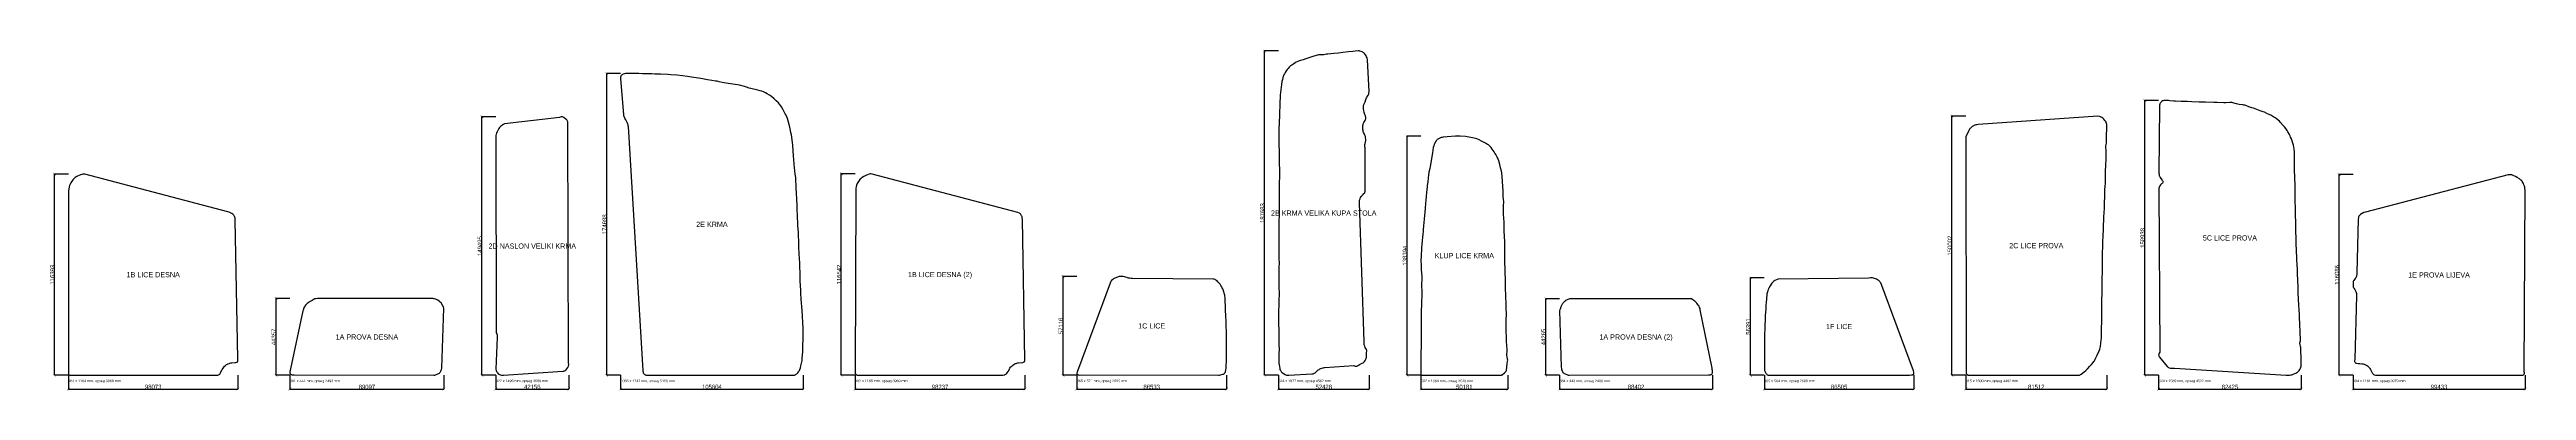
# Model space of a CAD drawing. Header units: millimetres. Extents: x -109 to 14214, y -88 to 1885.
import ezdxf
from ezdxf.enums import TextEntityAlignment as Align

# ---------------------------------------------------------------- set-up
doc = ezdxf.new("R2010")
doc.units = ezdxf.units.MM
for name, color, linetype in [('1A PROVA DESNA', 3, 'Continuous'), ('1A PROVA DESNA (2)', 50, 'Continuous'), ('1B LICE DESNA', 1, 'Continuous'), ('1B LICE DESNA (2)', 2, 'Continuous'), ('1C LICE', 4, 'Continuous'), ('1E PROVA LIJEVA', 90, 'Continuous'), ('1F LICE', 60, 'Continuous'), ('2B KRMA VELIKA KUPA STOLA', 30, 'Continuous'), ('2C LICE PROVA', 70, 'Continuous'), ('2D NASLON VELIKI KRMA', 5, 'Continuous'), ('2E KRMA', 6, 'Continuous'), ('5C LICE PROVA', 80, 'Continuous'), ('KLUP LICE KRMA', 40, 'Continuous'), ('KOTE', 8, 'Continuous'), ('TEKST', 7, 'Continuous')]:
    doc.layers.add(name, color=color, linetype=linetype)
doc.styles.add('OpenSansCondensed-Light', font='OpenSansCondensed-Light.ttf')
doc.dimstyles.new('EZDXF', dxfattribs={"dimtxt": 0.25, "dimasz": 0.175, "dimexe": 0.375, "dimexo": 0.125, "dimgap": 0.1, "dimtad": 1, "dimlfac": 100, "dimzin": 12, "dimdsep": 46, "dimtxsty": 'OpenSansCondensed-Light', "dimblk": 'ARCHTICK', "dimcen": 2.5, "dimazin": 3, "dimtfac": 0.5, "dimtmove": 2, "dimatfit": 3})

# ---------------------------------------------------------------- blocks, each defined once
blk = doc.blocks.new('_ARCHTICK')
at = {"color": 0, "linetype": 'BYBLOCK', "const_width": 0.15}
blk.add_lwpolyline([(-0.5, -0.5), (0.5, 0.5)], dxfattribs=at)

msp = doc.modelspace()

# ---------------------------------------------------------------- linework, layer by layer
at = {"layer": '1A PROVA DESNA'}
msp.add_lwpolyline([(1285.307, 6.409), (1287.677, 4.834), (1290.322, 3.66), (1293.141, 2.849), (1296.062, 2.344), (1305.043, 1.932), (2113.328, 0), (2118.593, 1.28), (2123.796, 2.901), (2137.06, 8.072), (2141.972, 10.413), (2145.583, 12.775), (2148.744, 15.73), (2151.417, 19.191), (2154.146, 23.975), (2156.258, 29.053), (2157.486, 33.257), (2159.046, 40.78), (2171.701, 387.43), (2168.606, 396.124), (2165.206, 402.509), (2154.874, 418.23), (2150.012, 423.74), (2143.671, 429.392), (2136.694, 434.297), (2132.013, 436.905), (2128.115, 438.707), (2123.069, 440.593), (2117.904, 442.154), (2113.715, 443.087), (2109.471, 443.575), (1440.037, 443.555), (1430.197, 443.155), (1426.41, 442.388), (1423.706, 441.386), (1420.303, 439.52), (1415.38, 436.191), (1409.471, 432.605), (1391.361, 422.331), (1385.604, 418.48), (1381.051, 414.681), (1372.004, 405.459), (1367.133, 399.207), (1364.61, 394.935), (1362.406, 390.471), (1360.416, 385.901), (1358.714, 381.22), (1356.452, 372.526), (1284.589, 36.354), (1282.31, 27.754), (1281.09, 20.95), (1280.734, 17.079), (1281.025, 13.331), (1281.882, 10.719), (1283.334, 8.385)], close=True, dxfattribs=at)
at = {"layer": '1A PROVA DESNA (2)'}
msp.add_lwpolyline([(8645.462, 13.511), (8649.709, 10.435), (8654.414, 8.101), (8668.185, 2.685), (8673.203, 1.169), (8678.291, 0), (9484.743, 1.919), (9492.619, 2.249), (9495.475, 2.77), (9498.198, 3.669), (9500.705, 4.984), (9502.893, 6.712), (9504.65, 8.824), (9505.54, 10.416), (9506.646, 13.936), (9507.12, 18.684), (9507.075, 27.445), (9506.341, 34.195), (9504.535, 40.734), (9436.895, 379.062), (9435.268, 385.586), (9432.781, 392.977), (9429.335, 399.894), (9424.963, 406.196), (9416.555, 416.274), (9410.661, 422.677), (9404.286, 428.497), (9393.427, 437.267), (9386.351, 441.946), (8692.112, 442.654), (8687.938, 442.488), (8683.785, 442.056), (8679.677, 441.284), (8675.635, 440.198), (8670.697, 438.468), (8666.854, 436.815), (8662.211, 434.43), (8657.784, 431.692), (8654.445, 429.229), (8651.318, 426.518), (8647.666, 422.858), (8644.222, 419.014), (8641.067, 414.965), (8638.286, 410.667), (8634.731, 404.439), (8630.122, 395.329), (8625.573, 382.928), (8623.1, 374.173), (8632.189, 46.861), (8633.204, 39.341), (8634.978, 31.936), (8637.043, 25.764), (8639.416, 20.933), (8642.506, 16.56)], close=True, dxfattribs=at)
at = {"layer": '1B LICE DESNA'}
msp.add_lwpolyline([(2.694, 4.186), (4.953, 2.452), (8.662, 1.012), (13.836, 0.276), (21.329, 0), (854.338, 0.158), (860.236, 0.356), (865.053, 1.111), (868.698, 2.388), (871.997, 4.359), (874.869, 6.967), (877.323, 10.035), (879.403, 13.403), (887.278, 30.647), (890.233, 35.857), (894.155, 41.636), (898.572, 47.035), (903.467, 52.003), (908.769, 56.531), (915.209, 61.222), (920.32, 64.297), (924.778, 66.486), (929.4, 68.288), (934.153, 69.728), (939.956, 71.087), (945.835, 71.982), (964.618, 73.231), (968.514, 73.697), (973.103, 75.039), (975.541, 76.439), (976.964, 77.635), (978.706, 79.785), (979.903, 82.288), (980.548, 85.04), (980.734, 88.918), (980.296, 96.881), (965.242, 897.601), (963.939, 909.806), (962.476, 915.704), (960.862, 919.419), (958.805, 922.935), (956.437, 926.267), (953.79, 929.359), (950.005, 932.701), (944.813, 935.846), (930.068, 942.917), (921.453, 946.08), (95.395, 1162.853), (88.657, 1163.934), (83.859, 1163.729), (78.178, 1162.373), (69.796, 1159.461), (53.511, 1152.366), (48.249, 1149.657), (39.925, 1144.379), (33.89, 1139.335), (26.654, 1131.244), (17.514, 1119.562), (13.793, 1113.744), (9.825, 1105.764), (6.493, 1097.492), (4.299, 1089.879), (1.936, 1076.169), (1.011, 1066.28), (0.995, 19.634), (0, 11.848), (0.21, 9.038), (0.711, 7.267), (1.54, 5.633)], close=True, dxfattribs=at)
at = {"layer": '1B LICE DESNA (2)'}
msp.add_lwpolyline([(4553.413, 5.296), (4554.968, 3.947), (4556.769, 2.835), (4560.896, 1.314), (4566.556, 0.435), (4574.717, 0), (5398.41, 0.843), (5404.379, 1.109), (5411.299, 1.856), (5414.196, 2.468), (5417, 3.367), (5421.348, 5.589), (5425.149, 8.671), (5429.033, 13.166), (5432.988, 18.917), (5435.463, 23.24), (5435.751, 24.22), (5442.077, 36.66), (5444.692, 40.908), (5448.179, 45.776), (5452.03, 50.359), (5456.968, 55.298), (5461.56, 59.136), (5466.485, 62.533), (5470.822, 64.994), (5475.336, 67.119), (5479.999, 68.891), (5484.782, 70.319), (5489.65, 71.411), (5494.579, 72.158), (5519.37, 74.687), (5523.999, 76.015), (5526.468, 77.388), (5527.912, 78.565), (5529.68, 80.685), (5530.883, 83.159), (5531.51, 85.885), (5531.679, 89.737), (5516.331, 902.696), (5516.05, 907.995), (5515.464, 912.178), (5514.504, 916.282), (5513.187, 920.269), (5511.942, 923.141), (5509.922, 926.775), (5507.55, 930.184), (5504.881, 933.329), (5501.893, 936.101), (5499.438, 937.886), (5490.518, 942.676), (4647.448, 1164.182), (4640.663, 1165.378), (4635.83, 1165.416), (4631.055, 1164.506), (4624.505, 1162.28), (4611.818, 1156.592), (4599.427, 1150.272), (4591.069, 1144.91), (4587.134, 1141.893), (4584.183, 1139.252), (4577.523, 1131.89), (4568.867, 1120.967), (4564.96, 1115.216), (4561.705, 1109.069), (4558.066, 1099.797), (4555.512, 1091.198), (4554.133, 1083.352), (4553.259, 1073.412), (4549.305, 20.518), (4549.749, 14.404), (4550.482, 10.456), (4551.62, 7.706)], close=True, dxfattribs=at)
at = {"layer": '1C LICE'}
msp.add_lwpolyline([(5833.781, 5.415), (5835.066, 4.194), (5838.289, 2.454), (5842.048, 1.579), (5847.043, 1.27), (5857.197, 1.499), (6650.724, 0), (6656.634, 0.455), (6662.461, 1.695), (6675.946, 5.627), (6678.718, 6.715), (6681.334, 8.089), (6684.465, 10.456), (6687.071, 13.405), (6689.076, 16.826), (6690.805, 21.542), (6692.546, 29.507), (6694.27, 40.623), (6695.248, 48.737), (6695.851, 56.885), (6696.89, 80.366), (6697.013, 110.056), (6696.908, 127.457), (6696.051, 154.022), (6696.043, 261.545), (6695.859, 275.869), (6694.736, 308.559), (6692.361, 348.331), (6691.857, 371.849), (6690.376, 403.491), (6689.704, 423.925), (6688.468, 444.319), (6686.638, 463.628), (6685.673, 469.646), (6684.235, 475.551), (6682.018, 482.306), (6677.773, 493.774), (6675.079, 500.369), (6672.51, 505.909), (6664.819, 520.281), (6659.73, 527.905), (6655.295, 533.459), (6649.599, 539.23), (6640.545, 547.35), (6635.639, 550.87), (6631.219, 553.207), (6625.569, 555.156), (6619.695, 556.329), (6153.734, 560.601), (6146.582, 560.415), (6137.4, 561.057), (6130.363, 562.294), (6124.496, 564.001), (6121.709, 565.249), (6113.138, 568.295), (6106.319, 569.977), (6099.282, 570.748), (6085.981, 571.161), (6080.868, 571.081), (6076.802, 570.718), (6069.811, 569.183), (6056.234, 564.265), (6051.562, 562.111), (6047.994, 560.072), (6043.751, 557.157), (6038.847, 553.376), (6032.772, 547.848), (6030.785, 545.523), (6028.462, 542.178), (6023.555, 533.172), (5834.547, 24.029), (5832.696, 18.508), (5831.685, 13.847), (5831.679, 10.183), (5832.075, 8.452), (5832.776, 6.847)], close=True, dxfattribs=at)
at = {"layer": '1E PROVA LIJEVA'}
msp.add_lwpolyline([(13224.842, 71.901), (13227.967, 69.977), (13231.574, 69.01), (13240.357, 68.75), (13251.241, 68.025), (13262.103, 66.942), (13268.943, 65.743), (13274.707, 64.25), (13279.402, 62.648), (13283.962, 60.694), (13289.219, 57.902), (13294.185, 54.622), (13298.795, 50.861), (13302.303, 47.358), (13306.097, 42.763), (13308.963, 38.698), (13312.075, 33.601), (13319.754, 18.499), (13322.178, 14.16), (13324.936, 10.057), (13327.503, 7.111), (13330.494, 4.669), (13334.797, 2.459), (13340.453, 0.831), (13346.324, 0.08), (14176.731, 0.591), (14181.167, 0.141), (14185.603, 0), (14189.965, 0.389), (14193.083, 1.162), (14196.801, 2.978), (14199.068, 4.936), (14200.255, 6.483), (14201.484, 9.069), (14201.939, 10.91), (14202.152, 13.755), (14201.533, 20.514), (14205.868, 1071.653), (14205.021, 1081.612), (14204.059, 1087.511), (14202.261, 1094.262), (14199.58, 1101.789), (14196.206, 1109.015), (14189.39, 1121.174), (14186.572, 1125.214), (14182.469, 1129.467), (14173.796, 1136.102), (14161.272, 1144.19), (14149.926, 1150.361), (14141.912, 1154.333), (14137.349, 1156.291), (14128.934, 1159.254), (14122.208, 1160.682), (14119.291, 1160.86), (14116.371, 1160.732), (14108.61, 1159.395), (13283.026, 944.081), (13274.516, 940.943), (13264.361, 936.473), (13260.806, 934.63), (13255.071, 930.591), (13251.285, 927.251), (13248.453, 924.389), (13245.426, 920.483), (13243.391, 916.066), (13242.323, 911.229), (13241.704, 904.202), (13234.133, 591.834), (13233.82, 586.866), (13233.142, 581.942), (13232.088, 577.094), (13230.631, 572.361), (13229.175, 568.683), (13226.985, 564.261), (13223.863, 559.231), (13215.405, 548.388), (13213.839, 545.986), (13212.672, 543.408), (13212.148, 541.587), (13211.54, 535.786), (13211.866, 516.813), (13212.222, 512.88), (13212.813, 510.029), (13213.806, 507.315), (13215.196, 504.746), (13221.56, 495.744), (13224.206, 491.468), (13227.616, 484.207), (13229.493, 478.499), (13230.795, 472.64), (13231.564, 466.697), (13231.883, 460.71), (13220.981, 91.798), (13220.43, 83.866), (13220.666, 79.982), (13221.31, 77.218), (13222.98, 73.927)], close=True, dxfattribs=at)
at = {"layer": '1F LICE'}
msp.add_lwpolyline([(9821.825, 4.473), (9824.925, 2.129), (9826.626, 1.263), (9829.347, 0.399), (9832.211, 0), (10646.148, 0.865), (10658.853, 1.565), (10663.92, 2.337), (10666.667, 3.363), (10668.274, 4.368), (10669.64, 5.63), (10670.722, 7.119), (10671.771, 9.675), (10672.173, 13.42), (10671.585, 18.246), (10670.015, 24.981), (10479.778, 533.834), (10475.47, 541.07), (10472.518, 544.681), (10468.884, 547.765), (10462.337, 552.063), (10455.447, 555.888), (10448.938, 558.406), (10432.361, 563.025), (10428.387, 563.727), (10425.356, 563.905), (10420.229, 563.474), (10409.879, 561.442), (9887.738, 556.014), (9881.954, 554.647), (9877.345, 552.765), (9867.587, 547.517), (9861.815, 543.479), (9855.782, 538.066), (9850.278, 532.09), (9846.024, 526.379), (9840.494, 517.8), (9832.942, 503.315), (9830.033, 496.786), (9827.039, 489.185), (9824.668, 482.449), (9822.96, 476.598), (9821.912, 471.64), (9821.071, 465.6), (9818.903, 444.239), (9816.951, 419.755), (9816.25, 407.494), (9815.558, 382.92), (9812.513, 346.215), (9811.073, 313.487), (9809.938, 295.142), (9809.889, 267.551), (9808.226, 238.944), (9807.95, 221.523), (9807.12, 195.933), (9807.162, 153.877), (9807.984, 127.269), (9807.215, 103.737), (9807.126, 82.199), (9807.264, 64.768), (9808.341, 32.026), (9808.808, 27.996), (9809.728, 24.058), (9811.088, 20.236), (9813.275, 15.653), (9815.953, 11.352), (9819.063, 7.362)], close=True, dxfattribs=at)
at = {"layer": '2B KRMA VELIKA KUPA STOLA'}
msp.add_lwpolyline([(7016.978, 16.244), (7020.043, 13.783), (7036.054, 3.762), (7040.572, 1.799), (7044.373, 0.76), (7050.264, 0.003), (7058.222, 0), (7190.416, 8.33), (7197.315, 9.105), (7201.121, 10.094), (7203.856, 11.178), (7206.475, 12.538), (7209.808, 14.673), (7215.275, 18.969), (7227.742, 30.413), (7232.537, 33.963), (7236.775, 36.562), (7243.021, 39.645), (7248.609, 41.753), (7255.334, 43.587), (7261.218, 44.597), (7266.172, 45.114), (7432.566, 55.436), (7437.373, 53.599), (7441.301, 52.615), (7445.28, 52.35), (7448.229, 52.689), (7451.085, 53.476), (7453.815, 54.649), (7466.837, 62.236), (7482.213, 69.923), (7486.488, 72.54), (7490.472, 75.553), (7495.47, 80.337), (7498.888, 85.111), (7501.248, 89.42), (7502.887, 92.979), (7504.968, 99.45), (7505.701, 103.259), (7506.222, 108.071), (7506.361, 123.515), (7507.019, 132.182), (7507.854, 138.918), (7507.773, 143.639), (7507.209, 146.374), (7505.838, 149.845), (7499.056, 161.327), (7495.955, 168.32), (7494.481, 172.88), (7493.583, 176.613), (7492.808, 181.358), (7492.469, 185.195), (7492.445, 190.018), (7492.815, 194.845), (7465.185, 998.125), (7465.543, 1005.079), (7466.805, 1012.906), (7468.945, 1020.515), (7471.925, 1027.796), (7475.848, 1034.578), (7480.537, 1040.825), (7483.885, 1044.35), (7484.747, 1044.847), (7491.907, 1051.371), (7494.472, 1054.189), (7496.007, 1056.571), (7496.802, 1058.289), (7497.637, 1061.028), (7498.09, 1063.902), (7498.28, 1068.841), (7498.098, 1075.836), (7498.311, 1315.841), (7497.159, 1322.713), (7496.799, 1329.668), (7497.073, 1334.639), (7497.947, 1340.556), (7500.369, 1350.209), (7501.295, 1353.072), (7502.107, 1356.944), (7502.417, 1359.889), (7502.456, 1363.851), (7501.624, 1375.757), (7500.466, 1381.516), (7499.008, 1385.147), (7496.592, 1389.496), (7494.015, 1394.848), (7493.402, 1395.652), (7492.174, 1398.374), (7489.717, 1404.899), (7488.086, 1410.648), (7486.934, 1416.514), (7486.147, 1422.446), (7485.498, 1429.397), (7485.302, 1435.374), (7485.515, 1440.354), (7486.109, 1445.303), (7487.079, 1450.195), (7488.136, 1454.042), (7489.823, 1458.737), (7491.909, 1463.268), (7498.659, 1474.342), (7500.424, 1477.857), (7501.37, 1480.627), (7501.961, 1483.502), (7502.304, 1489.416), (7502.028, 1493.355), (7501.265, 1497.203), (7500.013, 1500.933), (7498.792, 1503.678), (7495.277, 1514.011), (7493.442, 1520.733), (7490.747, 1532.393), (7489.272, 1541.237), (7488.981, 1545.209), (7488.986, 1550.189), (7489.834, 1558.113), (7491.667, 1565.876), (7493.317, 1570.588), (7493.876, 1571.448), (7498.283, 1582.566), (7503.384, 1596.607), (7507.22, 1604.7), (7516.556, 1620.093), (7518.418, 1623.601), (7519.545, 1626.332), (7520.36, 1629.16), (7520.864, 1632.069), (7521.294, 1642.017), (7512.729, 1825.245), (7509.677, 1836.824), (7507.088, 1843.245), (7504.145, 1848.44), (7499.903, 1855.207), (7494.446, 1862.315), (7490.215, 1866.461), (7487.837, 1868.197), (7485.278, 1869.668), (7481.665, 1871.291), (7476.063, 1873.388), (7467.492, 1875.983), (7463.587, 1876.626), (7458.652, 1876.831), (7440.767, 1875.354), (7426.862, 1873.894), (7403.095, 1870.753), (7369.326, 1867.136), (7344.475, 1864.782), (7317.72, 1861.31), (7282.894, 1858.874), (7275.98, 1857.901), (7260.233, 1855.1), (7252.324, 1854.025), (7243.395, 1853.412), (7228.537, 1853.345), (7222.693, 1852.74), (7216.018, 1851.129), (7196.101, 1844.802), (7173.607, 1836.544), (7156.398, 1831.324), (7140.392, 1825.712), (7125.118, 1821.061), (7118.506, 1818.801), (7110.161, 1815.463), (7100.176, 1810.874), (7093.119, 1807.145), (7085.47, 1802.436), (7074.73, 1795.13), (7067.581, 1789.688), (7060.084, 1783.097), (7053.05, 1776.013), (7047.216, 1769.197), (7041.302, 1761.157), (7035.85, 1752.79), (7031.443, 1744.964), (7027.995, 1737.769), (7025.073, 1730.351), (7022.408, 1721.779), (7019.974, 1712.1), (7017.647, 1700.361), (7014.497, 1681.657), (7008.349, 1637.151), (7006.771, 1621.271), (7004.773, 1568.435), (7004.912, 1549.534), (7004.274, 1530.599), (7003.996, 1497.622), (7003.463, 1489.669), (7001.912, 1476.816), (7001.415, 1470.864), (6999.12, 1414.038), (6999.065, 1375.048), (6999.766, 1351.117), (6999.674, 1331.223), (7000.844, 1298.332), (7001.002, 1269.349), (7001.814, 1246.413), (7002.013, 1221.432), (7002.346, 1214.46), (7003.533, 1199.558), (7003.784, 1189.585), (7003.562, 1180.607), (7002.496, 1164.724), (7002.496, 1145.831), (7001.006, 1115.95), (7000.774, 1101.967), (7000.796, 1071.976), (7001.411, 1051.046), (7000.76, 1024.125), (7001.46, 1000.198), (7000.652, 972.271), (7000.501, 845.291), (7000.025, 821.364), (7000.423, 802.435), (7000.437, 777.443), (6999.955, 751.521), (7000.376, 730.589), (7000.392, 673.602), (7001.11, 650.671), (7000.313, 622.747), (7000.187, 515.765), (7000.317, 501.776), (7001.066, 481.834), (7001.111, 464.844), (7000.211, 437.911), (6999.818, 404.941), (6997.317, 371.146), (6997.789, 348.234), (6997.013, 321.306), (6997.206, 307.325), (6999.59, 251.526), (6999.439, 236.608), (6999.858, 216.676), (6999.897, 175.687), (7000.637, 151.757), (6999.835, 125.831), (6999.794, 75.847), (7000.099, 67.892), (7000.784, 61.997), (7005.744, 38.728), (7006.268, 34.77), (7007.676, 30.081), (7010.34, 24.799), (7012.493, 21.464), (7014.921, 18.351)], close=True, dxfattribs=at)
at = {"layer": '2C LICE PROVA'}
msp.add_lwpolyline([(10978.742, 4.061), (10980.265, 2.876), (10982.926, 1.546), (10984.88, 0.943), (10987.974, 0.388), (10996.568, 0), (11616.334, 0.249), (11626.278, 0.589), (11630.118, 1.29), (11632.857, 2.246), (11635.45, 3.58), (11638.729, 5.774), (11656.218, 19.117), (11665.349, 26.898), (11676.327, 37.116), (11690.097, 51.621), (11698.726, 61.345), (11709.408, 74.562), (11712.909, 79.404), (11715.592, 83.589), (11720.805, 93.239), (11731.532, 115.835), (11743.638, 142.166), (11747.198, 151.464), (11749.054, 158.177), (11750.528, 166.014), (11753.285, 185.837), (11755.652, 205.709), (11756.229, 212.682), (11756.511, 220.68), (11756.938, 259.71), (11756.816, 277.674), (11758.008, 303.635), (11757.998, 325.577), (11759.471, 362.554), (11759.625, 450.765), (11759.95, 458.762), (11761.143, 474.719), (11761.457, 483.719), (11761.411, 500.751), (11760.576, 523.751), (11760.541, 549.81), (11762.419, 606.823), (11762.523, 689.022), (11763.377, 714.025), (11763.623, 738.069), (11765.281, 778.053), (11765.749, 801.079), (11767.786, 849.057), (11769.212, 873.018), (11769.655, 894.039), (11771.182, 914.972), (11771.684, 941.002), (11773.21, 964.956), (11773.581, 999.016), (11775.173, 1032.989), (11775.711, 1053.003), (11776.704, 1073.986), (11778.125, 1091.926), (11779.145, 1111.904), (11779.544, 1131.927), (11780.309, 1151.924), (11780.506, 1180.984), (11781.596, 1212.988), (11782.193, 1222.971), (11783.859, 1241.9), (11784.274, 1250.893), (11784.553, 1297.922), (11783.997, 1304.822), (11782.152, 1316.504), (11781.891, 1321.342), (11782.383, 1327.14), (11785.182, 1342.758), (11786.091, 1352.7), (11786.33, 1362.708), (11786.412, 1396.788), (11787.218, 1418.786), (11787.294, 1445.843), (11786.984, 1451.826), (11785.936, 1457.673), (11784.268, 1462.323), (11780.972, 1468.454), (11776.921, 1474.134), (11769.677, 1482.397), (11764.503, 1487.059), (11757.866, 1491.482), (11750.785, 1495.178), (11744.275, 1497.697), (11735.591, 1500.02), (11042.888, 1450.574), (11036.084, 1449.794), (11030.37, 1448.542), (11024.812, 1446.683), (11016.672, 1443.316), (11009.755, 1439.718), (11004.295, 1435.669), (10999.534, 1430.8), (10994.278, 1423.762), (10990.396, 1416.978), (10982.143, 1399.204), (10974.333, 1384.59), (10972.79, 1380.1), (10972.173, 1374.35), (10972.233, 1368.453), (10972.561, 1363.538), (10973.767, 21.57), (10974.729, 12.615), (10976.033, 7.932), (10977.463, 5.47)], close=True, dxfattribs=at)
at = {"layer": '2D NASLON VELIKI KRMA'}
msp.add_lwpolyline([(2485.904, 8.73), (2490.058, 5.453), (2493.754, 3.372), (2498.81, 1.627), (2505.269, 0.594), (2515.17, 0), (2858.969, 23.426), (2862.732, 23.87), (2867.348, 24.765), (2871.69, 26.408), (2874.825, 28.413), (2878.279, 31.644), (2882.427, 36.95), (2887.523, 45.214), (2891.138, 52.074), (2892.669, 56.637), (2893.236, 60.475), (2893.262, 64.408), (2892.853, 68.362), (2891.87, 73.273), (2887.704, 1462.643), (2887.333, 1467.371), (2886.46, 1470.993), (2884.886, 1474.334), (2882.641, 1477.306), (2879.17, 1480.534), (2865.45, 1491.036), (2861.355, 1493.368), (2857.768, 1494.513), (2853.987, 1494.952), (2849.19, 1494.558), (2844.493, 1493.223), (2839.058, 1490.779), (2520.958, 1454.966), (2513.556, 1450.746), (2503.996, 1443.794), (2498.25, 1438.921), (2493.17, 1433.331), (2489.521, 1427.951), (2478.57, 1409.089), (2475.586, 1402.075), (2473.401, 1394.769), (2472.344, 1388.346), (2471.887, 1380.74), (2474.586, 245.871), (2476.913, 240.096), (2478.924, 233.212), (2479.981, 227.252), (2480.358, 220.311), (2471.701, 34.5), (2473.773, 27.736), (2476.134, 22.082), (2478.593, 17.564), (2481.591, 13.324)], close=True, dxfattribs=at)
at = {"layer": '2E KRMA'}
msp.add_lwpolyline([(3329.74, 6.909), (3332.737, 4.356), (3335.199, 2.787), (3337.854, 1.615), (3340.676, 0.864), (3343.611, 0.463), (3348.615, 0.251), (4186.965, 0), (4193.943, 0.131), (4198.842, 0.669), (4202.598, 1.697), (4206.119, 3.364), (4209.379, 5.561), (4212.393, 8.128), (4217.726, 14.019), (4221.316, 18.811), (4224.649, 23.785), (4227.142, 28.101), (4229.3, 32.59), (4232.641, 41.983), (4235.958, 54.534), (4239.367, 70.151), (4242.26, 85.862), (4243.71, 96.742), (4246.014, 118.576), (4247.239, 135.489), (4247.528, 167.467), (4249.295, 213.34), (4249.305, 260.334), (4249.014, 274.315), (4246.594, 303.134), (4244.947, 342.019), (4242.875, 373.876), (4237.709, 440.518), (4235.461, 475.362), (4234.862, 492.321), (4233.432, 518.223), (4232.324, 546.146), (4230.789, 595.042), (4229.275, 624.937), (4228.85, 648.909), (4226.61, 701.755), (4224.157, 740.585), (4223.577, 777.546), (4222.189, 804.45), (4221.421, 825.398), (4218.507, 867.192), (4217.921, 887.051), (4216.036, 907.849), (4215.513, 928.812), (4213.922, 954.702), (4213.505, 991.674), (4212.225, 1009.557), (4211.832, 1026.429), (4210.115, 1045.273), (4207.85, 1091.116), (4206.33, 1136.006), (4205.592, 1143.935), (4202.707, 1163.685), (4198.134, 1201.336), (4197.055, 1221.259), (4195.041, 1248.12), (4194.009, 1267.049), (4189.429, 1330.731), (4187.609, 1346.596), (4181.037, 1392.066), (4178.436, 1404.789), (4171.536, 1434.994), (4169.302, 1443.698), (4157.677, 1485.051), (4153.824, 1496.374), (4150.244, 1504.603), (4145.835, 1513.559), (4131.879, 1538.966), (4122.989, 1553.445), (4117.363, 1561.708), (4112.635, 1568.147), (4105.524, 1576.502), (4093.608, 1588.623), (4081.899, 1599.505), (4065.622, 1612.741), (4054.998, 1620.188), (4041.282, 1628.395), (4031.521, 1633.436), (4018.855, 1639.391), (4009.617, 1643.203), (4001.116, 1646.121), (3986.625, 1649.954), (3945.676, 1659.282), (3937.117, 1661.97), (3922.238, 1667.77), (3915.627, 1669.973), (3909.852, 1671.484), (3880.658, 1678.184), (3868.889, 1680.292), (3814.488, 1688.223), (3780.204, 1695.051), (3762.624, 1698.887), (3750.852, 1701.188), (3741.974, 1702.575), (3720.187, 1705.309), (3695.745, 1710.339), (3676.019, 1712.951), (3657.357, 1716.413), (3615.949, 1723.439), (3604.08, 1725.155), (3579.267, 1727.916), (3551.609, 1732.203), (3517.886, 1736.221), (3484.081, 1739.31), (3467.144, 1740.395), (3423.244, 1741.544), (3406.298, 1742.382), (3391.34, 1742.776), (3373.456, 1744.235), (3366.479, 1744.58), (3320.463, 1744.868), (3299.547, 1746.299), (3289.562, 1746.638), (3255.604, 1746.367), (3231.67, 1746.875), (3225.706, 1746.734), (3220.782, 1746.113), (3214.974, 1744.732), (3208.348, 1742.579), (3203.894, 1740.519), (3201.456, 1738.903), (3198.567, 1736.287), (3196.724, 1734.024), (3195.23, 1731.537), (3194.15, 1728.859), (3193.51, 1726.037), (3193.262, 1723.125), (3193.362, 1718.186), (3209.678, 1506.311), (3210.431, 1502.452), (3211.594, 1498.713), (3217.383, 1485.09), (3220.266, 1479.97), (3220.989, 1479.255), (3227.964, 1468.548), (3231.472, 1461.491), (3233.496, 1455.908), (3234.828, 1451.132), (3235.821, 1446.265), (3236.627, 1440.347), (3321.474, 28.3), (3321.935, 23.358), (3322.853, 18.507), (3324.09, 14.807), (3325.416, 12.219), (3327.089, 9.821)], close=True, dxfattribs=at)
at = {"layer": '5C LICE PROVA'}
msp.add_lwpolyline([(12136.633, 51.422), (12139.367, 48.699), (12142.427, 46.351), (12144.956, 44.888), (12148.57, 43.312), (12155.308, 41.469), (12162.317, 40.592), (12169.414, 40.446), (12178.569, 40.724), (12825.202, 0), (12837.136, 0.071), (12843.081, 0.601), (12850.958, 1.889), (12856.77, 3.284), (12864.324, 5.846), (12875.463, 10.268), (12880.877, 12.829), (12886.129, 15.701), (12890.317, 18.378), (12893.428, 20.817), (12896.251, 23.581), (12900.069, 28.16), (12903.573, 33.001), (12906.146, 37.255), (12908.313, 41.726), (12909.987, 46.386), (12911.148, 52.193), (12911.54, 61.135), (12911.443, 77.108), (12910.612, 100.023), (12910.312, 140.954), (12909.673, 150.895), (12908.65, 159.784), (12907.56, 165.624), (12904.776, 177.019), (12904.165, 182.695), (12904.597, 188.416), (12906.653, 199.008), (12907.334, 203.879), (12907.627, 208.789), (12907.559, 214.722), (12905.916, 239.56), (12905.269, 262.488), (12903.859, 282.364), (12902.895, 301.275), (12901.739, 331.158), (12901.233, 352.096), (12899.096, 376.904), (12897.255, 406.74), (12893.886, 475.421), (12893.664, 484.387), (12893.855, 502.289), (12893.57, 513.225), (12893.103, 522.177), (12891.829, 538.058), (12891.263, 554.997), (12889.851, 583.863), (12889.429, 610.802), (12888.359, 643.689), (12886.809, 666.551), (12886.312, 685.494), (12884.823, 713.357), (12882.689, 770.14), (12882.389, 787.099), (12881.665, 805.027), (12881.389, 822.987), (12880.665, 840.914), (12880.417, 868.865), (12879.607, 890.781), (12879.479, 920.738), (12878.839, 941.648), (12879.429, 960.562), (12879.424, 970.534), (12878.903, 979.473), (12877.08, 995.284), (12876.611, 1005.232), (12876.613, 1020.205), (12877.205, 1040.117), (12876.587, 1062.024), (12876.47, 1100.97), (12874.778, 1138.806), (12874.382, 1158.755), (12873.684, 1175.686), (12873.472, 1209.632), (12872.85, 1228.551), (12873.5, 1253.447), (12873.348, 1276.405), (12872.441, 1291.323), (12870.894, 1308.192), (12869.301, 1320.046), (12867.348, 1330.829), (12865.66, 1337.572), (12863.801, 1343.232), (12854.583, 1367.448), (12850.408, 1377.6), (12847.119, 1384.873), (12843.105, 1392.904), (12835.149, 1407.894), (12830.178, 1416.543), (12826.392, 1422.4), (12822.299, 1428.045), (12814.878, 1437.435), (12809.084, 1444.289), (12790.28, 1464.935), (12785.248, 1469.755), (12778.419, 1475.572), (12766.769, 1484.964), (12760.394, 1489.733), (12753.753, 1494.133), (12742.692, 1500.9), (12736.596, 1504.302), (12729.463, 1507.883), (12712.109, 1515.51), (12698.625, 1521.93), (12691.263, 1524.875), (12675.111, 1529.988), (12663.799, 1533.944), (12635.011, 1545.313), (12626.488, 1548.168), (12608.344, 1553.703), (12591.623, 1560.159), (12585.011, 1562.323), (12579.215, 1563.761), (12573.34, 1564.889), (12553.583, 1567.735), (12545.723, 1569.13), (12536.987, 1571.188), (12516.847, 1576.845), (12511.013, 1578.007), (12505.141, 1578.665), (12498.249, 1578.665), (12475.422, 1576.796), (12463.466, 1576.448), (12426.584, 1577.962), (12405.608, 1578.301), (12357.724, 1579.939), (12321.852, 1580.472), (12278.999, 1582.318), (12252.108, 1583.849), (12217.282, 1584.701), (12185.388, 1586.103), (12174.44, 1586.833), (12151.591, 1588.86), (12143.647, 1589.222), (12127.738, 1589.099), (12116.815, 1589.376), (12112.945, 1588.906), (12110.179, 1588.09), (12108.441, 1587.295), (12106.03, 1585.733), (12103.849, 1583.802), (12101.206, 1580.866), (12098.145, 1576.945), (12095.962, 1573.656), (12094.634, 1571.047), (12093.663, 1568.295), (12092.813, 1563.467), (12092.556, 1557.497), (12089.205, 1170.098), (12089.311, 1164.108), (12089.595, 1160.155), (12090.088, 1157.258), (12090.924, 1154.457), (12092.103, 1151.764), (12096.788, 1144.119), (12106.304, 1131.206), (12109.047, 1127.07), (12110.984, 1122.674), (12111.467, 1119.001), (12111.269, 1117.18), (12110.771, 1115.42), (12108.961, 1112.207), (12107.05, 1110.101), (12103.395, 1106.894), (12100.623, 1104.072), (12099.794, 1103.543), (12097.753, 1101.389), (12093.936, 1096.851), (12091.344, 1092.721), (12090.236, 1090.035), (12089.31, 1086.249), (12088.728, 1081.339), (12088.313, 1074.391), (12093.168, 133.515), (12090.434, 128.639), (12088.69, 124.662), (12087.601, 120.638), (12087.294, 116.677), (12087.587, 113.832), (12088.282, 111.139), (12089.287, 108.595), (12091.318, 104.557)], close=True, dxfattribs=at)
at = {"layer": 'KLUP LICE KRMA'}
msp.add_lwpolyline([(7821.649, 0.654), (8281.585, 0), (8284.434, 0.415), (8286.261, 0.949), (8288.012, 1.699), (8290.486, 3.189), (8304.174, 14.641), (8309.711, 18.866), (8312.446, 21.613), (8314.078, 23.976), (8315.278, 26.587), (8316.061, 29.384), (8320.472, 66.913), (8322.824, 81.537), (8323.1, 87.302), (8322.416, 93.036), (8319.358, 106.504), (8318.513, 113.38), (8318.567, 121.29), (8320.561, 137.016), (8320.804, 144.892), (8318.262, 175.634), (8315.818, 192.36), (8315.217, 200.282), (8315.28, 206.246), (8316.106, 223.128), (8315.866, 229.076), (8314.47, 245.954), (8314.164, 253.916), (8314.61, 272.845), (8314.012, 293.778), (8314.332, 309.712), (8314.223, 323.638), (8315.42, 349.509), (8313.877, 389.378), (8313.913, 398.368), (8314.545, 420.301), (8314.188, 427.265), (8312.618, 442.142), (8312.217, 448.104), (8312.201, 455.066), (8312.835, 467.956), (8312.713, 473.891), (8310.65, 492.695), (8310.232, 498.652), (8310.229, 505.611), (8311.054, 522.476), (8310.949, 551.311), (8310.457, 564.272), (8309.044, 585.176), (8307.558, 626.078), (8306.239, 642.976), (8305.925, 649.952), (8305.951, 659.936), (8306.743, 681.883), (8306.669, 727.878), (8305.86, 749.825), (8305.735, 783.822), (8305.4, 792.798), (8303.907, 810.685), (8302.983, 827.622), (8302.827, 840.61), (8303.16, 863.528), (8301.991, 887.423), (8301.588, 907.394), (8301.084, 914.346), (8299.588, 927.199), (8299.225, 933.148), (8299.066, 983.875), (8299.811, 999.76), (8299.813, 1005.698), (8298.964, 1016.591), (8296.757, 1034.388), (8296.254, 1040.335), (8296.132, 1065.205), (8293.381, 1121.013), (8291.193, 1150.853), (8288.501, 1171.596), (8286.86, 1180.374), (8282.043, 1199.706), (8277.509, 1220.152), (8271.771, 1240.319), (8268.039, 1250.623), (8265.534, 1256.048), (8262.273, 1262.22), (8253.939, 1277.021), (8248.828, 1285.609), (8243.96, 1293.167), (8233.731, 1307.947), (8227.221, 1318.005), (8223.581, 1322.736), (8220.138, 1326.323), (8216.365, 1329.571), (8212.338, 1332.508), (8206.418, 1336.221), (8195.056, 1342.508), (8174.443, 1352.671), (8153.23, 1363.809), (8144.976, 1367.327), (8136.481, 1370.197), (8128.761, 1372.181), (8110.232, 1376.251), (8097.465, 1378.525), (8079.663, 1380.93), (8047.838, 1383.337), (8030.925, 1383.942), (8020.985, 1383.518), (7973.226, 1380.155), (7949.446, 1377.35), (7944.533, 1376.512), (7938.702, 1375.157), (7930.174, 1372.382), (7922.072, 1368.579), (7918.709, 1366.482), (7915.558, 1364.078), (7912.671, 1361.376), (7910.737, 1359.142), (7907.533, 1354.171), (7900.961, 1341.892), (7898.39, 1336.531), (7895.322, 1328.158), (7892.861, 1318.521), (7887.431, 1287.046), (7875.075, 1208.155), (7872.965, 1197.377), (7867.866, 1174.98), (7864.655, 1157.291), (7862.763, 1142.446), (7860.94, 1118.593), (7857.719, 1098.911), (7856.545, 1090.018), (7853.468, 1057.246), (7852.215, 1035.346), (7849.274, 1013.651), (7848.384, 993.733), (7846.251, 966.903), (7843.201, 942.147), (7841.711, 927.258), (7840.203, 903.371), (7836.488, 864.65), (7835.081, 841.754), (7834.046, 832.836), (7831.53, 815.061), (7830.065, 800.192), (7827.476, 778.411), (7825.497, 737.559), (7824.154, 720.667), (7823.381, 703.728), (7821.962, 685.842), (7821.343, 667.926), (7821.98, 633.017), (7823.071, 613.099), (7825.305, 588.273), (7825.749, 575.307), (7825.637, 544.326), (7825.229, 537.363), (7823.818, 523.533), (7823.68, 516.618), (7824.169, 509.696), (7826, 494.882), (7826.386, 486.945), (7825.567, 456.036), (7823.936, 432.16), (7823.69, 404.181), (7822.829, 379.247), (7822.827, 344.257), (7823.398, 322.33), (7822.893, 301.402), (7823.493, 280.474), (7822.459, 258.635), (7822.777, 236.705), (7822.721, 163.721), (7822.371, 154.75), (7821.294, 141.837)], close=True, dxfattribs=at)

# ---------------------------------------------------------------- texts
at = {"layer": 'TEKST'}
for s, p in [('2E KRMA', (3721.284, 873.438)), ('2B KRMA VELIKA KUPA STOLA', (7259.153, 938.416)), ('2D NASLON VELIKI KRMA', (2682.481, 747.476)), ('2C LICE PROVA', (11379.734, 750.01)), ('5C LICE PROVA', (12499.417, 794.688)), ('1B LICE DESNA', (490.367, 581.967)), ('1B LICE DESNA (2)', (5040.492, 582.708)), ('KLUP LICE KRMA', (8072.197, 691.971)), ('1E PROVA LIJEVA', (13708.704, 580.43)), ('1C LICE', (6264.346, 285.58)), ('1F LICE', (10239.647, 281.953)), ('1A PROVA DESNA', (1726.217, 221.787)), ('1A PROVA DESNA (2)', (9065.11, 221.327))]:
    msp.add_text(s, height=30, dxfattribs=at).set_placement(p, align=Align.MIDDLE_CENTER)
for s, p in [('981 x 1164 mm, opseg 3968 mm', (0, -40)), ('891 x 444 mm, opseg 2493 mm', (1280.734, -40)), ('422 x 1495 mm, opseg 3689 mm', (2471.701, -40)), ('1056 x 1747 mm, opseg 5166 mm', (3193.262, -40)), ('982 x 1165 mm, opseg 3969 mm', (4549.305, -40)), ('865 x 571 mm, opseg 2605 mm', (5831.679, -40)), ('524 x 1877 mm, opseg 4562 mm', (6997.013, -40)), ('502 x 1384 mm, opseg 3518 mm', (7821.294, -40)), ('884 x 443 mm, opseg 2488 mm', (8623.1, -40)), ('865 x 564 mm, opseg 2600 mm', (9807.12, -40)), ('815 x 1500 mm, opseg 4402 mm', (10972.173, -40)), ('824 x 1589 mm, opseg 4522 mm', (12087.294, -40)), ('994 x 1161 mm, opseg 3979 mm', (13211.54, -40))]:
    msp.add_text(s, height=15, dxfattribs=at).set_placement(p)

# ---------------------------------------------------------------- dimensions: what is measured, and where the dimension line sits
at = {"layer": 'KOTE'}
for base, p1, p2 in [((6917.013, 0), (6997.013, 0), (6997.013, 1876.831)), ((3113.26214, 0), (3193.26214, 0), (3193.26214, 1746.87504)), ((12007.294, 0), (12087.294, 0), (12087.294, 1589.376)), ((2391.701, 0), (2471.701, 0), (2471.701, 1494.952)), ((10892.173, 0), (10972.173, 0), (10972.173, 1500.02)), ((7741.294, 0), (7821.294, 0), (7821.294, 1383.942)), ((-80, 0), (0, 0), (0, 1163.934)), ((4469.305, 0), (4549.305, 0), (4549.305, 1165.416)), ((13131.54, 0), (13211.54, 0), (13211.54, 1160.86)), ((5751.679, 0), (5831.679, 0), (5831.679, 571.161)), ((1200.7343, 0), (1280.7343, 0), (1280.7343, 443.5746)), ((8543.1, 0), (8623.1, 0), (8623.1, 442.654)), ((9727.1205, 0), (9807.1205, 0), (9807.1205, 563.9054))]:
    msp.add_linear_dim(base=base, p1=p1, p2=p2, angle=90, dimstyle='EZDXF', override={"dimtxt": 25, "dimasz": 15, "dimdec": 0}, dxfattribs=at).render()
for base, p1, p2 in [((0, -80), (0, 0), (980.734, 0)), ((1280.734, -80), (1280.734, 0), (2171.701, 0)), ((2471.701, -80), (2471.701, 0), (2893.262, 0)), ((3193.262, -80), (3193.262, 0), (4249.305, 0)), ((4549.305, -80), (4549.305, 0), (5531.679, 0)), ((5831.679, -80), (5831.679, 0), (6697.013, 0)), ((6997.013, -80), (6997.013, 0), (7521.294, 0)), ((7821.294, -80), (7821.294, 0), (8323.1, 0)), ((8623.1, -80), (8623.1, 0), (9507.12, 0)), ((9807.12, -80), (9807.12, 0), (10672.173, 0)), ((10972.173, -80), (10972.173, 0), (11787.294, 0)), ((12087.294, -80), (12087.294, 0), (12911.54, 0)), ((13211.54, -80), (13211.54, 0), (14205.868, 0))]:
    msp.add_linear_dim(base=base, p1=p1, p2=p2, dimstyle='EZDXF', override={"dimtxt": 25, "dimasz": 15, "dimdec": 0}, dxfattribs=at).render()

doc.saveas('drawing.dxf')
